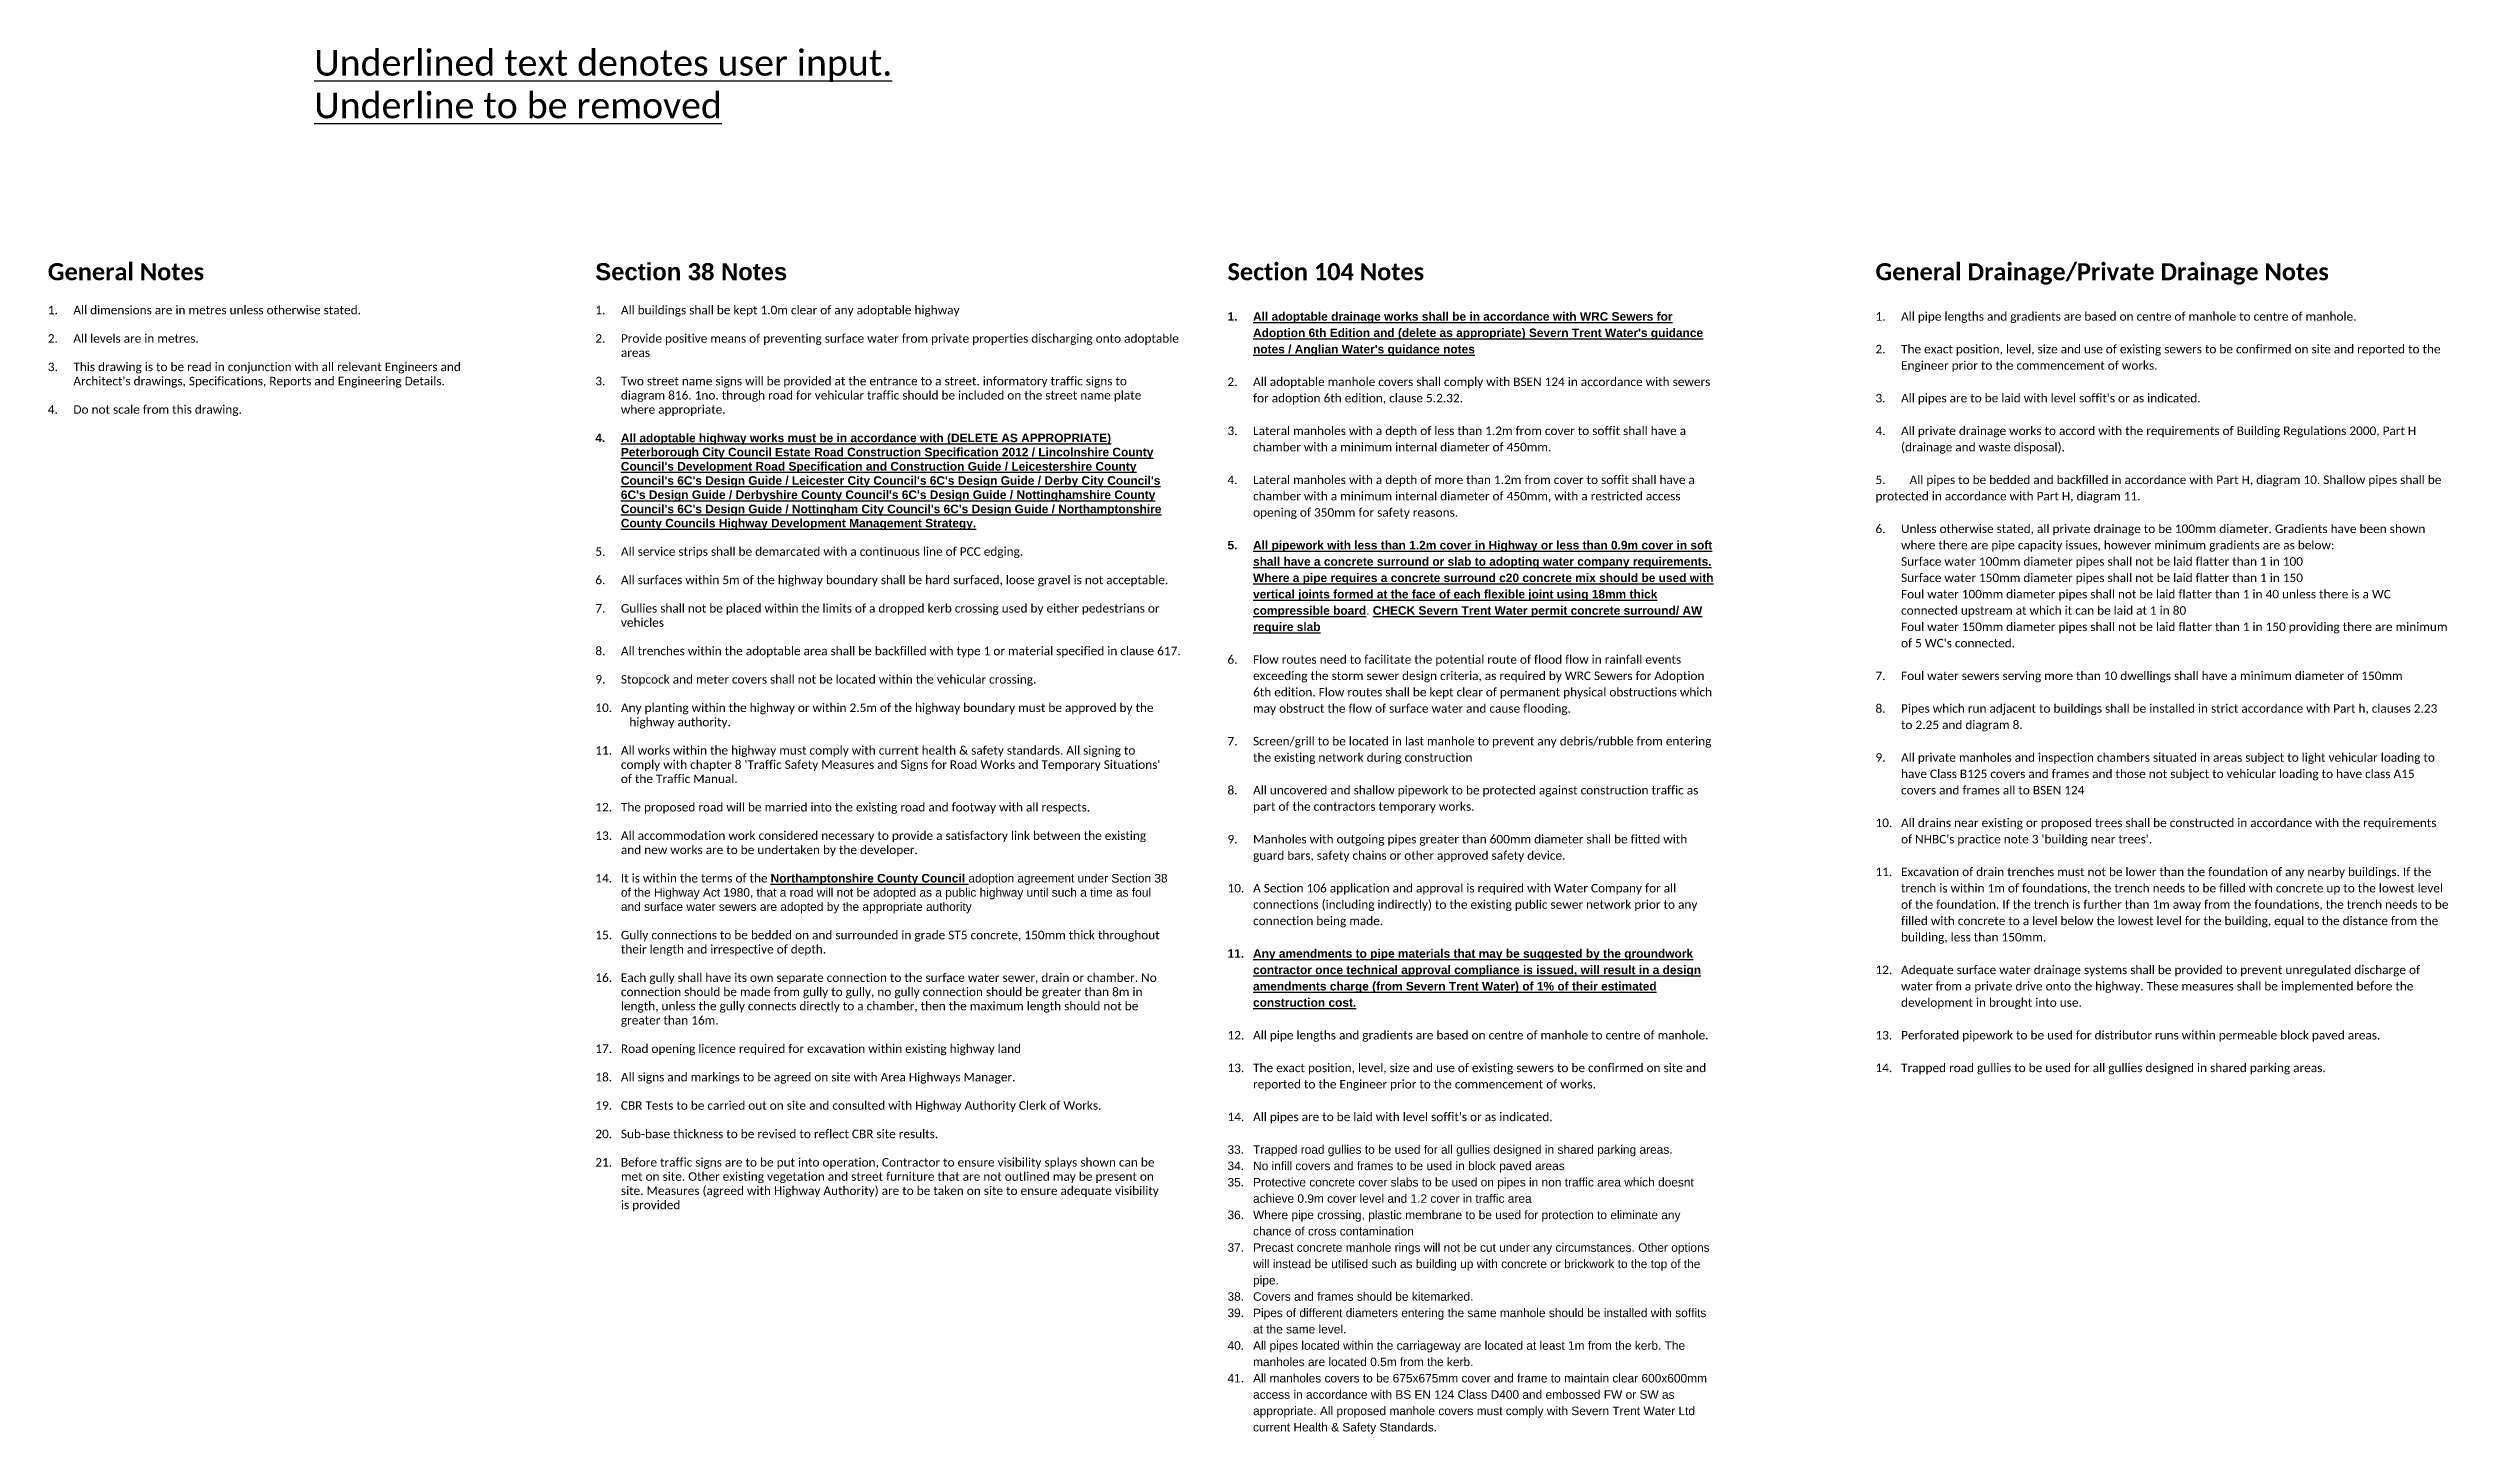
# Model space of a CAD drawing. Header units: metres. Extents: x -807807 to -806317, y 2043493 to 2044821.
# Drawn here: x -807083 to -806520, y 2044496 to 2044821 of the extents above; entities that cross this region are included whole.
import ezdxf

# ---------------------------------------------------------------- set-up
doc = ezdxf.new("R2010")
doc.units = ezdxf.units.M
doc.layers.add('0_JPP Notes', color=2, linetype='CONTINUOUS')
doc.layers.add('JPP_Text', color=2, linetype='CONTINUOUS')
doc.styles.get("Standard").update_dxf_attribs({"font": 'calibri.ttf', "height": 2})
doc.styles.add('STANDARD (NON ANNOTATIVE)', font='calibri.ttf', dxfattribs={"height": 2})

msp = doc.modelspace()

# ---------------------------------------------------------------- texts
at = {"layer": '0_JPP Notes', "insert": (-807083.54, 2044770.43), "char_height": 2, "width": 104.2778, "attachment_point": 1}
msp.add_mtext("{\\fCalibri|b1|i0|c0|p34;\\H2x;General Notes\\P}\\P\\pxi-3,l3,t3;1.^IAll dimensions are in metres unless otherwise stated.\\P\\pi0,l0,tz;\\P\\pi-3,l3,t3;2.^IAll levels are in metres.\\P\\pi0,l0,tz;\\P\\pi-3,l3,t3;3.^IThis drawing is to be read in conjunction with all relevant Engineers and Architect's drawings, Specifications, Reports and Engineering Details. \\P\\pi0,l0,tz;\\P\\pi-3,l3,t3;4.^IDo not scale from this drawing.", dxfattribs=at)
at = {"layer": '0_JPP Notes', "char_height": 2, "attachment_point": 1}
for s, width, gutter_width, heights, insert in [("\\pxsm1;{\\fArial|b1|i0|c0|p34;\\H2x;Section 38 Notes\\P}\\P\\pi-3,l3,t3;1.^IAll buildings shall be kept 1.0m clear of any adoptable highway\\P\\pi0,l0,tz;\\P\\pi-3,l3,t3;2.^IProvide positive means of preventing surface water from private properties discharging onto adoptable areas \\P\\P3.^ITwo street name signs will be provided at the entrance to a street. informatory traffic signs to diagram 816. 1no. through road for vehicular traffic should be included on the street name plate where appropriate.\\P\\pi0,l0,tz;\\P\\pi-3,l3,t3;{\\fArial|b1|i0|c0|p34;\\C1;4.^I\\LAll adoptable highway works must be in accordance with (DELETE AS APPROPRIATE) Peterborough City Council Estate Road Construction Specification 2012 / Lincolnshire County Council's Development Road Specification and Construction Guide / Leicestershire County Council's 6C's Design Guide / Leicester City Council's 6C's Design Guide / Derby City Council's 6C's Design Guide / Derbyshire County Council's 6C's Design Guide / Nottinghamshire County Council's 6C's Design Guide / Nottingham City Council's 6C's Design Guide / Northamptonshire County Councils Highway Development Management Strategy.\\P\\pi0,l0,tz;}\\P\\pi-3,l3,t3;5.^IAll service strips shall be demarcated with a continuous line of PCC edging. \\P\\P6.^IAll surfaces within 5m of the highway boundary shall be hard surfaced, loose gravel is not acceptable.\\P\\pi0,l0,tz;\\P\\pi-3,l3,t3;7.^IGullies shall not be placed within the limits of a dropped kerb crossing used by either pedestrians or vehicles\\P\\pi0,l0,tz;\\P\\pi-3,l3,t3;8.^IAll trenches within the adoptable area shall be backfilled with type 1 or material specified in clause 617.\\P\\pi0,l0,tz;\\P\\pi-3,l3,t3;9.^IStopcock and meter covers shall not be located within the vehicular crossing.\\P\\pi0,l0,tz;\\P\\pi-3,l3,t3;10.^IAny planting within the highway or within 2.5m of the highway boundary must be approved by the ^Ihighway authority.\\P\\pi0,l0,tz;\\P\\pi-3,l3,t3;11.^IAll works within the highway must comply with current health & safety standards. All signing to comply with chapter 8 'Traffic Safety Measures and Signs for Road Works and Temporary Situations' of the Traffic Manual.   \\P\\pi0,l0,tz;\\P\\pi-3,l3,t3;12.^IThe proposed road will be married into the existing road and footway with all respects.\\P\\pi0,l0,tz;\\P\\pi-3,l3,t3;13.^IAll accommodation work considered necessary to provide a satisfactory link between the existing and new works are to be undertaken by the developer.\\P\\pi0,l0,tz;\\P\\pi-3,l3,t3;{\\C1;14.^IIt is within the terms of the \\fArial|b1|i0|c0|p34;\\LNorthamptonshire County Council \\fArial|b0|i0|c0|p34;\\ladoption agreement under Section 38 of the Highway Act 1980, that a road will not be adopted as a public highway until such a time as foul and surface water sewers are adopted by the appropriate authority \\P\\pi0,l0,tz;}\\P\\pi-3,l3,t3;15.^IGully connections to be bedded on and surrounded in grade ST5 concrete, 150mm thick throughout their length and irrespective of depth.\\P\\pi0,l0,tz;\\P\\pi-3,l3,t3;16.^IEach gully shall have its own separate connection to the surface water sewer, drain or chamber. No connection should be made from gully to gully, no gully connection should be greater than 8m in length, unless the gully connects directly to a chamber, then the maximum length should not be greater than 16m.\\P\\pi0,l0,tz;\\P\\pi-3,l3,t3;{\\C2;17.^IRoad opening licence required for excavation within existing highway lan}d\\P\\pi0,l0,tz;\\P\\pi-3,l3,t3;18.^IAll signs and markings to be agreed on site with Area Highways Manager.\\P\\pi0,l0,s*,tz;\\P\\pi-3,l3,sm1,t3;19.^ICBR Tests to be carried out on site and consulted with Highway Authority Clerk of Works.\\P\\pi0,l0,tz;\\P\\pi-3,l3,t3;20.^ISub-base thickness to be revised to reflect CBR site results.\\P\\pi0,l0,tz;\\P\\pi-3,l3,t3;21.^IBefore traffic signs are to be put into operation, Contractor to ensure visibility splays shown can be met on site. Other existing vegetation and street furniture that are not outlined may be present on site. Measures (agreed with Highway Authority) are to be taken on site to ensure adequate visibility is provided\\P\\pi0,l0,tz;\\P\\P\\P{\\C2;^I}", 134.295, 15, [0], (-806955.07, 2044770.43)), ("\\pxi-3,l3,sm1.15,t3;{\\fCalibri|b1|i0|c0|p34;\\H2x;Section 104 Notes\\P}\\P{\\fArial|b1|i0|c0|p34;\\C1;1.^I\\LAll adoptable drainage works shall be in accordance with WRC Sewers for Adoption 6th Edition and (delete as appropriate) Severn Trent Water's guidance notes / Anglian Water's guidance notes\\P}\\P2.^IAll adoptable manhole covers shall comply with BSEN 124 in accordance with sewers for adoption 6th edition, clause 5.2.32.\\P\\pi0,l0,s*,tz;\\P\\pi-3,l3,sm1.15,t3;3.^ILateral manholes with a depth of less than 1.2m from cover to soffit shall have a chamber with a minimum internal diameter of 450mm. \\P\\pi-1.5,l1.5,t1.5;\\P\\pi-3,l3,t3;4.^ILateral manholes with a depth of more than 1.2m from cover to soffit shall have a chamber with a minimum internal diameter of 450mm, with a restricted access opening of 350mm for safety reasons. \\P\\pi-1.5,l1.5,t1.5;\\P\\pi-3,l3,t3;{\\fArial|b1|i0|c0|p34;\\C1;5.^I\\LAll pipework with less than 1.2m cover in Highway or less than 0.9m cover in soft shall have a concrete surround or slab to adopting water company requirements. Where a pipe requires a concrete surround c20 concrete mix should be used with vertical joints formed at the face of each flexible joint using 18mm thick compressible board\\fArial|b0|i0|c0|p34;\\l.\\fArial|b1|i0|c0|p34;\\L CHECK Severn Trent Water permit concrete surround/ AW require slab\\P\\pi-1.5,l1.5,t1.5;}\\P\\pi-3,l3,t3;6.^IFlow routes need to facilitate the potential route of flood flow in rainfall events exceeding the storm sewer design criteria, as required by WRC Sewers for Adoption 6th edition. Flow routes shall be kept clear of permanent physical obstructions which may obstruct the flow of surface water and cause flooding.\\P\\pi-1.5,l1.5,t1.5;\\P\\pi-3,l3,t3;7.^IScreen/grill to be located in last manhole to prevent any debris/rubble from entering the existing network during construction\\P\\pi-1.5,l1.5,t1.5;\\P\\pi-3,l3,t3;8.^IAll uncovered and shallow pipework to be protected against construction traffic as part of the contractors temporary works. \\P\\pi-1.5,l1.5,t1.5;\\P\\pi-3,l3,t3;9.^IManholes with outgoing pipes greater than 600mm diameter shall be fitted with guard bars, safety chains or other approved safety device.\\P\\pi-1.5,l1.5,t1.5;\\P\\pi-3,l3,t3;10.^IA Section 106 application and approval is required with Water Company for all connections (including indirectly) to the existing public sewer network prior to any connection being made.\\P\\pi-1.5,l1.5,t1.5;\\P\\pi-3,l3,t3;{\\fArial|b1|i0|c0|p34;\\C1;11.^I\\LAny amendments to pipe materials that may be suggested by the groundwork contractor once technical approval compliance is issued, will result in a design amendments charge (from Severn Trent Water) of 1% of their estimated construction cost.\\P\\P}12.^IAll pipe lengths and gradients are based on centre of manhole to centre of manhole.\\P\\P13.^IThe exact position, level, size and use of existing sewers to be confirmed on site and reported to the Engineer prior to the commencement of works.\\P\\P14.^IAll pipes are to be laid with level soffit's or as indicated.\\P\\P{\\A1;\\fArial|b0|i0|c0|p34;\\H0.99985x;\\C2;33.^ITrapped road gullies to be used for all gullies designed in shared parking areas.    \\P34.^INo infill covers and frames to be used in block paved areas\\P35.^IProtective concrete cover slabs to be used on pipes in non traffic area which doesnt achieve 0.9m cover level and 1.2 cover in traffic area\\P36.^IWhere pipe crossing, plastic membrane to be used for protection to eliminate any chance of cross contamination\\P37.^IPrecast concrete manhole rings will not be cut under any circumstances. Other options will instead be utilised such as building up with concrete or brickwork to the top of the pipe.\\P38.^ICovers and frames should be kitemarked.\\P39.^IPipes of different diameters entering the same manhole should be installed with soffits at the same level.\\P40.^IAll pipes located within the carriageway are located at least 1m from the kerb. The manholes are located 0.5m from the kerb.\\P41.^IAll manholes covers to be 675x675mm cover and frame to maintain clear 600x600mm access in accordance with BS EN 124 Class D400 and embossed FW or SW as appropriate. All proposed manhole covers must comply with Severn Trent Water Ltd current Health & Safety Standards.}", 113.9494, 16.81, [356.95], (-806806.74, 2044770.43)), ("\\pxi-3,l3,sm1.15,t3;{\\fCalibri|b1|i0|c0|p34;\\H2x;General Drainage/Private Drainage Notes\\fArial|b1|i0|c0|p34;\\L\\P\\H0.5x;\\P}1.^IAll pipe lengths and gradients are based on centre of manhole to centre of manhole.\\P\\P2.^IThe exact position, level, size and use of existing sewers to be confirmed on site and reported to the Engineer prior to the commencement of works.\\P\\P3.^IAll pipes are to be laid with level soffit's or as indicated.\\P\\pi0,l0,tz;\\P\\pi-3,l3,t3;4.^IAll private drainage works to accord with the requirements of Building Regulations 2000, Part H (drainage and waste disposal).\\P\\pi0,l0,s*,tz;{\\L\\P\\pi-3,l3,sm1.15,t3;}5.^IAll pipes to be bedded and backfilled in accordance with Part H, diagram 10. Shallow pipes shall be protected in accordance with Part H, diagram 11.\\P\\pi0,l0,s*,tz;\\P\\pi-3,l3,sm1.15,t3;6.^IUnless otherwise stated, all private drainage to be 100mm diameter. Gradients have been shown where there are pipe capacity issues, however minimum gradients are as below:\\P^ISurface water 100mm diameter pipes shall not be laid flatter than 1 in 100 \\P^ISurface water 150mm diameter pipes shall not be laid flatter than 1 in 150\\P^IFoul water 100mm diameter pipes shall not be laid flatter than 1 in 40 unless there is a WC connected upstream at which it can be laid at 1 in 80\\P^IFoul water 150mm diameter pipes shall not be laid flatter than 1 in 150 providing there are minimum of 5 WC's connected. \\P\\pi-1.5,l1.5,t1.5;\\P\\pi-3,l3,t3;7.^IFoul water sewers serving more than 10 dwellings shall have a minimum diameter of 150mm\\P\\pi0,l0,s*,tz;\\P\\pi-3,l3,sm1.15,t3;8.^IPipes which run adjacent to buildings shall be installed in strict accordance with Part h, clauses 2.23 to 2.25 and diagram 8.\\P\\pi0,l0,s*,tz;\\P\\pi-3,l3,sm1.15,t3;9.^IAll private manholes and inspection chambers situated in areas subject to light vehicular loading to have Class B125 covers and frames and those not subject to vehicular loading to have class A15 covers and frames all to BSEN 124\\P\\pi0,l0,s*,tz;\\P\\pi-3,l3,sm1.15,t3;10.^IAll drains near existing or proposed trees shall be constructed in accordance with the requirements of NHBC's practice note 3 'building near trees'.\\P\\pi-1.5,l1.5,t1.5;\\P\\pi-3,l3,t3;11.^IExcavation of drain trenches must not be lower than the foundation of any nearby buildings. If the trench is within 1m of foundations, the trench needs to be filled with concrete up to the lowest level of the foundation. If the trench is further than 1m away from the foundations, the trench needs to be filled with concrete to a level below the lowest level for the building, equal to the distance from the building, less than 150mm.\\P\\pi-1.5,l1.5,t1.5;\\P\\pi-3,l3,t3;12.^IAdequate surface water drainage systems shall be provided to prevent unregulated discharge of water from a private drive onto the highway. These measures shall be implemented before the development in brought into use.\\P\\pi-1.5,l1.5,t1.5;\\P\\pi-3,l3,t3;13.^IPerforated pipework to be used for distributor runs within permeable block paved areas.\\P\\pi-1.5,l1.5,t1.5;\\P\\pi-3,l3,t3;14.^ITrapped road gullies to be used for all gullies designed in shared parking areas.    ", 134.5052, 12.5, [0], (-806654.7, 2044770.43))]:
    msp.add_mtext_dynamic_manual_height_columns(s, width=width, gutter_width=gutter_width, heights=heights, dxfattribs=dict(at, insert=insert))
at = {"layer": 'JPP_Text', "insert": (-807021.05, 2044820.45), "char_height": 6, "attachment_point": 1, "style": 'STANDARD (NON ANNOTATIVE)'}
msp.add_mtext_dynamic_manual_height_columns('{\\LUnderlined text denotes user input. Underline to be removed}', width=136.0902, gutter_width=10, heights=[0], dxfattribs=at)

doc.saveas('drawing.dxf')
